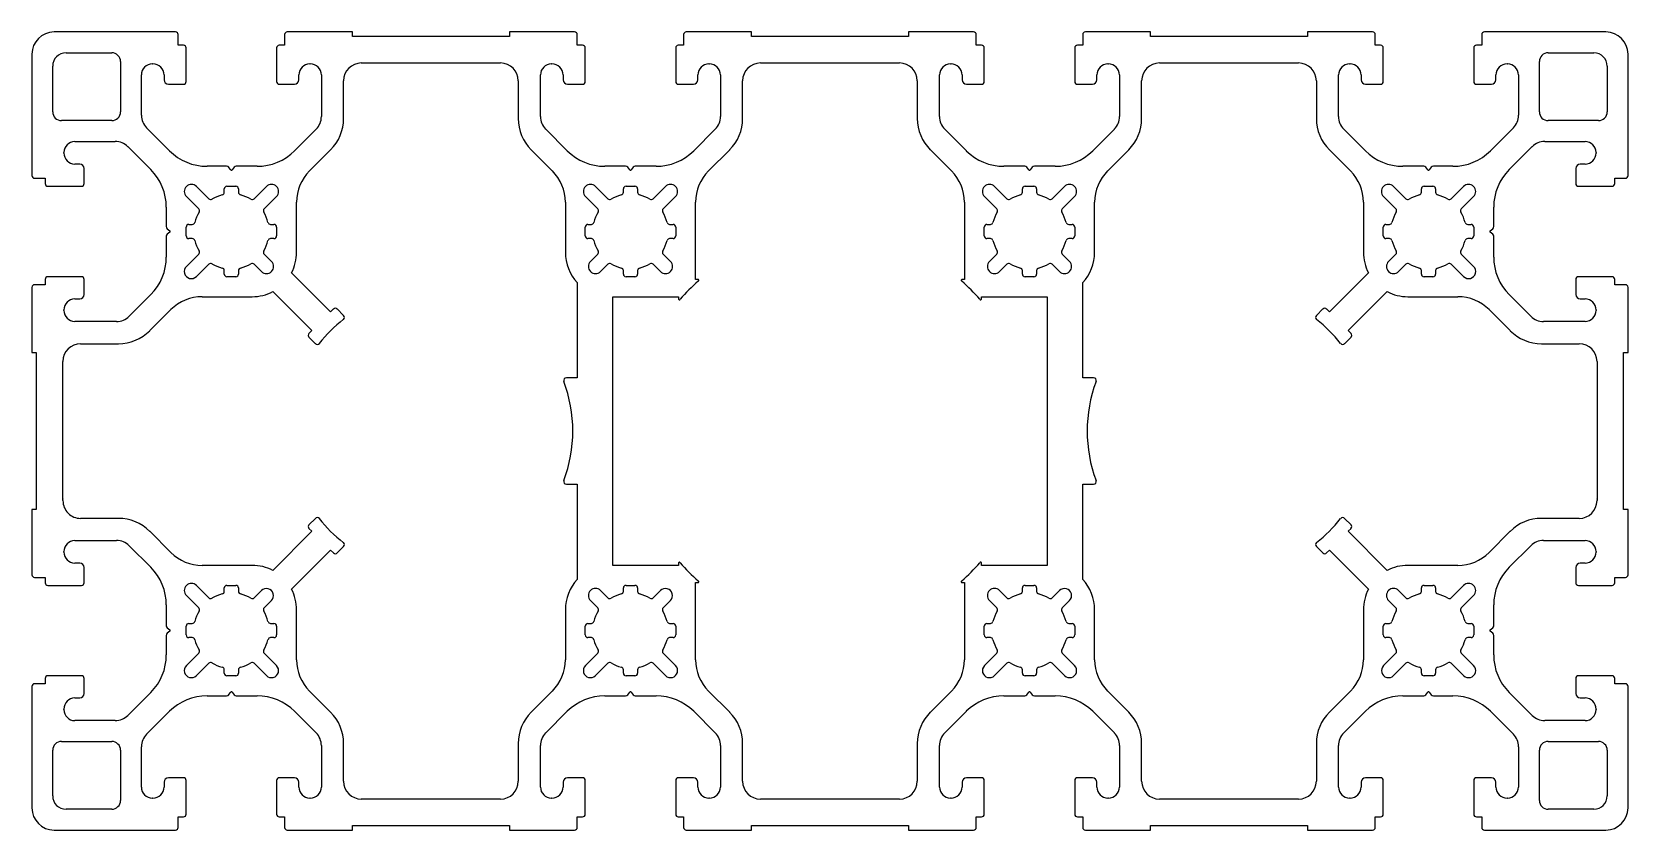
# Model space of a CAD drawing. Extents: x 3342 to 3522, y 908 to 998.
import ezdxf

# ---------------------------------------------------------------- set-up
doc = ezdxf.new("R2010")
doc.units = 0
doc.layers.get('0').update_dxf_attribs({"linetype": 'CONTINUOUS'})

msp = doc.modelspace()

# ---------------------------------------------------------------- linework, layer by layer
for p, q in [((3358.07, 997.76), (3344.37, 997.76)), ((3358.37, 996.26), (3358.37, 997.46)), ((3370.37, 997.46), (3370.37, 996.26)), ((3378.02, 997.76), (3370.67, 997.76)), ((3378.02, 997.26), (3378.02, 997.76)), ((3395.72, 997.26), (3378.02, 997.26)), ((3403.07, 997.76), (3395.72, 997.76)), ((3395.72, 997.76), (3395.72, 997.26)), ((3403.37, 996.26), (3403.37, 997.46)), ((3415.37, 997.46), (3415.37, 996.26)), ((3423.02, 997.76), (3415.67, 997.76)), ((3423.02, 997.26), (3423.02, 997.76)), ((3440.72, 997.26), (3423.02, 997.26)), ((3448.07, 997.76), (3440.72, 997.76)), ((3440.72, 997.76), (3440.72, 997.26)), ((3448.37, 996.26), (3448.37, 997.46)), ((3460.37, 997.46), (3460.37, 996.26)), ((3468.02, 997.76), (3460.67, 997.76)), ((3468.02, 997.26), (3468.02, 997.76)), ((3485.72, 997.26), (3468.02, 997.26)), ((3485.72, 997.76), (3485.72, 997.26)), ((3493.07, 997.76), (3485.72, 997.76)), ((3493.37, 996.26), (3493.37, 997.46)), ((3505.37, 997.46), (3505.37, 996.26)), ((3519.37, 997.76), (3505.67, 997.76)), ((3345.72, 995.41), (3350.87, 995.41)), ((3358.97, 996.26), (3358.37, 996.26)), ((3359.27, 992.16), (3359.27, 995.96)), ((3369.47, 995.96), (3369.47, 992.16)), ((3370.37, 996.26), (3369.77, 996.26)), ((3403.97, 996.26), (3403.37, 996.26)), ((3404.27, 992.16), (3404.27, 995.96)), ((3414.47, 995.96), (3414.47, 992.16)), ((3415.37, 996.26), (3414.77, 996.26)), ((3448.97, 996.26), (3448.37, 996.26)), ((3449.27, 992.16), (3449.27, 995.96)), ((3459.47, 995.96), (3459.47, 992.16)), ((3460.37, 996.26), (3459.77, 996.26)), ((3493.97, 996.26), (3493.37, 996.26)), ((3494.27, 992.16), (3494.27, 995.96)), ((3504.47, 995.96), (3504.47, 992.16)), ((3505.37, 996.26), (3504.77, 996.26)), ((3512.87, 995.41), (3518.02, 995.41)), ((3341.87, 995.26), (3341.87, 981.56)), ((3344.22, 988.76), (3344.22, 993.91)), ((3351.87, 994.41), (3351.87, 988.76)), ((3355.47, 994.16), (3355.52, 994.16)), ((3373.22, 994.16), (3373.27, 994.16)), ((3379.02, 994.26), (3394.72, 994.26)), ((3400.47, 994.16), (3400.52, 994.16)), ((3418.22, 994.16), (3418.27, 994.16)), ((3424.02, 994.26), (3439.72, 994.26)), ((3445.47, 994.16), (3445.52, 994.16)), ((3463.22, 994.16), (3463.27, 994.16)), ((3469.02, 994.26), (3484.72, 994.26)), ((3490.47, 994.16), (3490.52, 994.16)), ((3508.22, 994.16), (3508.27, 994.16)), ((3511.87, 988.76), (3511.87, 994.41)), ((3519.52, 993.91), (3519.52, 988.76)), ((3521.87, 981.56), (3521.87, 995.26)), ((3354.22, 988.36), (3354.22, 992.91)), ((3356.77, 992.91), (3356.77, 992.36)), ((3357.27, 991.86), (3358.97, 991.86)), ((3369.77, 991.86), (3371.47, 991.86)), ((3371.97, 992.36), (3371.97, 992.91)), ((3374.52, 992.91), (3374.52, 988.22)), ((3377.02, 988), (3377.02, 992.26)), ((3396.72, 992.26), (3396.72, 988)), ((3399.22, 988.22), (3399.22, 992.91)), ((3401.77, 992.91), (3401.77, 992.36)), ((3402.27, 991.86), (3403.97, 991.86)), ((3414.77, 991.86), (3416.47, 991.86)), ((3416.97, 992.36), (3416.97, 992.91)), ((3419.52, 992.91), (3419.52, 988.22)), ((3422.02, 988), (3422.02, 992.26)), ((3441.72, 992.26), (3441.72, 988)), ((3444.22, 988.22), (3444.22, 992.91)), ((3446.77, 992.91), (3446.77, 992.36)), ((3447.27, 991.86), (3448.97, 991.86)), ((3459.77, 991.86), (3461.47, 991.86)), ((3461.97, 992.36), (3461.97, 992.91)), ((3464.52, 992.91), (3464.52, 988.22)), ((3467.02, 988), (3467.02, 992.26)), ((3486.72, 992.26), (3486.72, 988)), ((3489.22, 988.22), (3489.22, 992.91)), ((3491.77, 992.91), (3491.77, 992.36)), ((3492.27, 991.86), (3493.97, 991.86)), ((3504.77, 991.86), (3506.47, 991.86)), ((3506.97, 992.36), (3506.97, 992.91)), ((3509.52, 992.91), (3509.52, 988.36)), ((3350.87, 987.76), (3345.22, 987.76)), ((3357.39, 984.37), (3354.81, 986.95)), ((3373.94, 986.81), (3371.5, 984.37)), ((3402.25, 984.37), (3399.81, 986.81)), ((3418.94, 986.81), (3416.5, 984.37)), ((3447.25, 984.37), (3444.81, 986.81)), ((3463.94, 986.81), (3461.5, 984.37)), ((3492.25, 984.37), (3489.81, 986.81)), ((3508.94, 986.95), (3506.36, 984.37)), ((3518.52, 987.76), (3512.87, 987.76)), ((3346.72, 985.41), (3351.27, 985.41)), ((3352.69, 984.83), (3355.27, 982.25)), ((3508.48, 982.25), (3511.06, 984.83)), ((3512.47, 985.41), (3517.02, 985.41)), ((3345.47, 984.11), (3345.47, 984.16)), ((3347.27, 982.86), (3346.72, 982.86)), ((3373.19, 982.1), (3375.56, 984.47)), ((3398.19, 984.47), (3400.56, 982.1)), ((3418.19, 982.1), (3420.56, 984.47)), ((3443.19, 984.47), (3445.56, 982.1)), ((3463.19, 982.1), (3465.56, 984.47)), ((3488.19, 984.47), (3490.56, 982.1)), ((3517.02, 982.86), (3516.47, 982.86)), ((3518.27, 984.16), (3518.27, 984.11)), ((3342.17, 981.26), (3343.37, 981.26)), ((3343.37, 981.26), (3343.37, 980.66)), ((3347.77, 980.66), (3347.77, 982.36)), ((3363.83, 982.61), (3361.63, 982.61)), ((3364.3, 982.21), (3364.06, 982.5)), ((3364.68, 982.5), (3364.45, 982.21)), ((3367.26, 982.61), (3364.92, 982.61)), ((3408.83, 982.61), (3406.49, 982.61)), ((3409.3, 982.21), (3409.06, 982.5)), ((3409.68, 982.5), (3409.45, 982.21)), ((3412.26, 982.61), (3409.92, 982.61)), ((3453.83, 982.61), (3451.49, 982.61)), ((3454.3, 982.21), (3454.06, 982.5)), ((3454.68, 982.5), (3454.45, 982.21)), ((3457.26, 982.61), (3454.92, 982.61)), ((3498.83, 982.61), (3496.49, 982.61)), ((3499.3, 982.21), (3499.06, 982.5)), ((3499.68, 982.5), (3499.45, 982.21)), ((3502.12, 982.61), (3499.92, 982.61)), ((3515.97, 982.36), (3515.97, 980.66)), ((3520.37, 981.26), (3521.57, 981.26)), ((3520.37, 980.66), (3520.37, 981.26)), ((3343.67, 980.36), (3347.47, 980.36)), ((3360.69, 977.82), (3359.3, 979.21)), ((3360.43, 980.34), (3361.82, 978.95)), ((3363.57, 979.68), (3363.57, 980.06)), ((3363.87, 980.36), (3364.87, 980.36)), ((3365.17, 980.06), (3365.17, 979.68)), ((3366.93, 978.95), (3368.32, 980.34)), ((3369.45, 979.21), (3368.06, 977.82)), ((3405.69, 977.82), (3404.3, 979.21)), ((3405.43, 980.34), (3406.82, 978.95)), ((3408.57, 979.68), (3408.57, 980.06)), ((3408.87, 980.36), (3409.87, 980.36)), ((3410.17, 980.06), (3410.17, 979.68)), ((3411.93, 978.95), (3413.32, 980.34)), ((3414.45, 979.21), (3413.06, 977.82)), ((3450.69, 977.82), (3449.3, 979.21)), ((3450.43, 980.34), (3451.82, 978.95)), ((3453.57, 979.68), (3453.57, 980.06)), ((3453.87, 980.36), (3454.87, 980.36)), ((3455.17, 980.06), (3455.17, 979.68)), ((3456.93, 978.95), (3458.32, 980.34)), ((3459.45, 979.21), (3458.06, 977.82)), ((3495.69, 977.82), (3494.3, 979.21)), ((3495.43, 980.34), (3496.82, 978.95)), ((3498.57, 979.68), (3498.57, 980.06)), ((3498.87, 980.36), (3499.87, 980.36)), ((3500.17, 980.06), (3500.17, 979.68)), ((3501.93, 978.95), (3503.32, 980.34)), ((3504.45, 979.21), (3503.06, 977.82)), ((3516.27, 980.36), (3520.07, 980.36)), ((3357.03, 978), (3357.03, 975.81)), ((3371.72, 972.91), (3371.72, 978.56)), ((3402.03, 978.56), (3402.03, 972.91)), ((3416.72, 969.84), (3416.72, 978.56)), ((3447.03, 978.56), (3447.03, 969.84)), ((3461.72, 972.91), (3461.72, 978.56)), ((3492.03, 978.56), (3492.03, 972.91)), ((3506.72, 975.81), (3506.72, 978)), ((3359.27, 974.76), (3359.27, 975.76)), ((3359.57, 976.06), (3359.96, 976.06)), ((3368.79, 976.06), (3369.17, 976.06)), ((3369.47, 975.76), (3369.47, 974.76)), ((3404.27, 974.76), (3404.27, 975.76)), ((3404.57, 976.06), (3404.96, 976.06)), ((3413.79, 976.06), (3414.17, 976.06)), ((3414.47, 975.76), (3414.47, 974.76)), ((3449.27, 974.76), (3449.27, 975.76)), ((3449.57, 976.06), (3449.96, 976.06)), ((3458.79, 976.06), (3459.17, 976.06)), ((3459.47, 975.76), (3459.47, 974.76)), ((3494.27, 974.76), (3494.27, 975.76)), ((3494.57, 976.06), (3494.96, 976.06)), ((3503.79, 976.06), (3504.17, 976.06)), ((3504.47, 975.76), (3504.47, 974.76)), ((3357.03, 974.72), (3357.03, 972.38)), ((3357.14, 975.57), (3357.43, 975.34)), ((3357.43, 975.18), (3357.14, 974.95)), ((3359.96, 974.46), (3359.57, 974.46)), ((3369.17, 974.46), (3368.79, 974.46)), ((3404.96, 974.46), (3404.57, 974.46)), ((3414.17, 974.46), (3413.79, 974.46)), ((3449.96, 974.46), (3449.57, 974.46)), ((3459.17, 974.46), (3458.79, 974.46)), ((3494.96, 974.46), (3494.57, 974.46)), ((3504.17, 974.46), (3503.79, 974.46)), ((3506.32, 975.34), (3506.61, 975.57)), ((3506.61, 974.95), (3506.32, 975.18)), ((3506.72, 972.38), (3506.72, 974.72)), ((3359.3, 971.32), (3360.69, 972.71)), ((3368.06, 972.71), (3368.89, 971.88)), ((3404.86, 971.88), (3405.69, 972.71)), ((3413.06, 972.71), (3413.89, 971.88)), ((3449.86, 971.88), (3450.69, 972.71)), ((3458.06, 972.71), (3458.89, 971.88)), ((3494.86, 971.88), (3495.69, 972.71)), ((3503.06, 972.71), (3504.45, 971.32)), ((3361.82, 971.58), (3360.43, 970.19)), ((3363.57, 970.46), (3363.57, 970.85)), ((3365.17, 970.85), (3365.17, 970.46)), ((3367.75, 970.75), (3366.93, 971.58)), ((3375.56, 966.2), (3371.16, 970.6)), ((3406.82, 971.58), (3405.99, 970.75)), ((3408.57, 970.46), (3408.57, 970.85)), ((3410.17, 970.85), (3410.17, 970.46)), ((3412.75, 970.75), (3411.93, 971.58)), ((3451.82, 971.58), (3450.99, 970.75)), ((3453.57, 970.46), (3453.57, 970.85)), ((3455.17, 970.85), (3455.17, 970.46)), ((3457.75, 970.75), (3456.93, 971.58)), ((3492.59, 970.6), (3488.19, 966.2)), ((3496.82, 971.58), (3495.99, 970.75)), ((3498.57, 970.46), (3498.57, 970.85)), ((3500.17, 970.85), (3500.17, 970.46)), ((3503.32, 970.19), (3501.93, 971.58)), ((3341.87, 968.96), (3341.87, 961.61)), ((3343.37, 969.26), (3342.17, 969.26)), ((3343.37, 969.86), (3343.37, 969.26)), ((3347.47, 970.16), (3343.67, 970.16)), ((3347.77, 968.16), (3347.77, 969.86)), ((3364.87, 970.16), (3363.87, 970.16)), ((3369.03, 968.48), (3373.44, 964.08)), ((3403.37, 969.5), (3403.37, 958.76)), ((3409.87, 970.16), (3408.87, 970.16)), ((3416.95, 969.84), (3416.72, 969.84)), ((3447.03, 969.84), (3446.79, 969.84)), ((3454.87, 970.16), (3453.87, 970.16)), ((3460.37, 958.76), (3460.37, 969.5)), ((3490.31, 964.08), (3494.71, 968.48)), ((3499.87, 970.16), (3498.87, 970.16)), ((3515.97, 969.86), (3515.97, 968.16)), ((3520.07, 970.16), (3516.27, 970.16)), ((3520.37, 969.26), (3520.37, 969.86)), ((3521.57, 969.26), (3520.37, 969.26)), ((3521.87, 961.61), (3521.87, 968.96)), ((3346.72, 967.66), (3347.27, 967.66)), ((3355.27, 968.14), (3352.83, 965.7)), ((3361.08, 967.91), (3361.77, 967.91)), ((3361.77, 967.91), (3366.72, 967.91)), ((3407.37, 937.61), (3407.37, 967.91)), ((3407.37, 967.91), (3414.8, 967.91)), ((3414.8, 967.91), (3414.8, 967.68)), ((3448.95, 967.91), (3456.37, 967.91)), ((3448.95, 967.68), (3448.95, 967.91)), ((3456.37, 967.91), (3456.37, 937.61)), ((3497.03, 967.91), (3501.97, 967.91)), ((3501.97, 967.91), (3502.67, 967.91)), ((3510.92, 965.7), (3508.48, 968.14)), ((3516.47, 967.66), (3517.02, 967.66)), ((3345.47, 966.36), (3345.47, 966.41)), ((3351.42, 965.11), (3346.72, 965.11)), ((3355.17, 964.08), (3357.54, 966.45)), ((3375.88, 966.52), (3375.56, 966.2)), ((3377.02, 965.8), (3376.3, 966.52)), ((3487.45, 966.52), (3486.73, 965.8)), ((3488.19, 966.2), (3487.87, 966.52)), ((3506.21, 966.45), (3508.58, 964.08)), ((3517.02, 965.11), (3512.33, 965.11)), ((3518.27, 966.41), (3518.27, 966.36)), ((3373.44, 964.08), (3373.12, 963.76)), ((3373.12, 963.33), (3373.84, 962.61)), ((3489.91, 962.61), (3490.63, 963.33)), ((3490.63, 963.76), (3490.31, 964.08)), ((3341.87, 961.61), (3342.37, 961.61)), ((3342.37, 961.61), (3342.37, 943.91)), ((3347.37, 962.61), (3351.63, 962.61)), ((3512.11, 962.61), (3516.37, 962.61)), ((3521.37, 961.61), (3521.87, 961.61)), ((3521.37, 943.91), (3521.37, 961.61)), ((3345.37, 960.43), (3345.37, 960.61)), ((3345.37, 945.11), (3345.37, 960.41)), ((3518.37, 960.61), (3518.37, 960.43)), ((3518.37, 960.41), (3518.37, 945.11)), ((3403.37, 958.76), (3402.14, 958.76)), ((3461.6, 958.76), (3460.37, 958.76)), ((3345.37, 944.91), (3345.37, 945.09)), ((3402.14, 946.76), (3403.37, 946.76)), ((3403.37, 946.76), (3403.37, 936.03)), ((3460.37, 936.03), (3460.37, 946.76)), ((3460.37, 946.76), (3461.6, 946.76)), ((3518.37, 945.09), (3518.37, 944.91)), ((3342.37, 943.91), (3341.87, 943.91)), ((3341.87, 943.91), (3341.87, 936.56)), ((3521.87, 943.91), (3521.37, 943.91)), ((3521.87, 936.56), (3521.87, 943.91)), ((3351.63, 942.91), (3347.37, 942.91)), ((3357.54, 939.08), (3355.17, 941.45)), ((3373.44, 941.45), (3369.03, 937.04)), ((3373.84, 942.91), (3373.12, 942.19)), ((3373.12, 941.77), (3373.44, 941.45)), ((3490.63, 942.19), (3489.91, 942.91)), ((3490.31, 941.45), (3490.63, 941.77)), ((3494.71, 937.04), (3490.31, 941.45)), ((3508.58, 941.45), (3506.21, 939.08)), ((3516.37, 942.91), (3512.11, 942.91)), ((3346.72, 940.41), (3351.42, 940.41)), ((3352.83, 939.83), (3355.27, 937.39)), ((3376.3, 939.01), (3377.02, 939.73)), ((3486.73, 939.73), (3487.45, 939.01)), ((3508.48, 937.39), (3510.92, 939.83)), ((3512.33, 940.41), (3517.02, 940.41)), ((3345.47, 939.11), (3345.47, 939.16)), ((3347.27, 937.86), (3346.72, 937.86)), ((3371.16, 934.92), (3375.56, 939.33)), ((3375.56, 939.33), (3375.88, 939.01)), ((3414.8, 937.84), (3414.8, 937.61)), ((3448.95, 937.61), (3448.95, 937.84)), ((3487.87, 939.01), (3488.19, 939.33)), ((3488.19, 939.33), (3492.59, 934.92)), ((3517.02, 937.86), (3516.47, 937.86)), ((3518.27, 939.16), (3518.27, 939.11)), ((3342.17, 936.26), (3343.37, 936.26)), ((3343.37, 936.26), (3343.37, 935.66)), ((3347.77, 935.66), (3347.77, 937.36)), ((3361.77, 937.61), (3361.08, 937.61)), ((3366.72, 937.61), (3361.77, 937.61)), ((3414.8, 937.61), (3407.37, 937.61)), ((3456.37, 937.61), (3448.95, 937.61)), ((3501.97, 937.61), (3497.03, 937.61)), ((3502.67, 937.61), (3501.97, 937.61)), ((3515.97, 937.36), (3515.97, 935.66)), ((3520.37, 936.26), (3521.57, 936.26)), ((3520.37, 935.66), (3520.37, 936.26)), ((3343.67, 935.36), (3347.47, 935.36)), ((3360.69, 932.82), (3359.3, 934.21)), ((3360.43, 935.34), (3361.82, 933.95)), ((3363.57, 934.68), (3363.57, 935.06)), ((3363.87, 935.36), (3364.87, 935.36)), ((3365.17, 935.06), (3365.17, 934.68)), ((3366.93, 933.95), (3367.75, 934.77)), ((3405.99, 934.77), (3406.82, 933.95)), ((3408.57, 934.68), (3408.57, 935.06)), ((3408.87, 935.36), (3409.87, 935.36)), ((3410.17, 935.06), (3410.17, 934.68)), ((3411.93, 933.95), (3412.75, 934.77)), ((3416.72, 926.97), (3416.72, 935.69)), ((3416.72, 935.69), (3416.95, 935.69)), ((3446.79, 935.69), (3447.03, 935.69)), ((3447.03, 935.69), (3447.03, 926.97)), ((3450.99, 934.77), (3451.82, 933.95)), ((3453.57, 934.68), (3453.57, 935.06)), ((3453.87, 935.36), (3454.87, 935.36)), ((3455.17, 935.06), (3455.17, 934.68)), ((3456.93, 933.95), (3457.75, 934.77)), ((3495.99, 934.77), (3496.82, 933.95)), ((3498.57, 934.68), (3498.57, 935.06)), ((3498.87, 935.36), (3499.87, 935.36)), ((3500.17, 935.06), (3500.17, 934.68)), ((3501.93, 933.95), (3503.32, 935.34)), ((3504.45, 934.21), (3503.06, 932.82)), ((3516.27, 935.36), (3520.07, 935.36)), ((3357.03, 933.15), (3357.03, 930.81)), ((3368.89, 933.64), (3368.06, 932.82)), ((3371.72, 926.97), (3371.72, 932.61)), ((3402.03, 932.61), (3402.03, 926.97)), ((3405.69, 932.82), (3404.86, 933.64)), ((3413.89, 933.64), (3413.06, 932.82)), ((3450.69, 932.82), (3449.86, 933.64)), ((3458.89, 933.64), (3458.06, 932.82)), ((3461.72, 926.97), (3461.72, 932.61)), ((3492.03, 932.61), (3492.03, 926.97)), ((3495.69, 932.82), (3494.86, 933.64)), ((3506.72, 930.81), (3506.72, 933.15)), ((3359.27, 929.76), (3359.27, 930.76)), ((3359.57, 931.06), (3359.96, 931.06)), ((3368.79, 931.06), (3369.17, 931.06)), ((3369.47, 930.76), (3369.47, 929.76)), ((3404.27, 929.76), (3404.27, 930.76)), ((3404.57, 931.06), (3404.96, 931.06)), ((3413.79, 931.06), (3414.17, 931.06)), ((3414.47, 930.76), (3414.47, 929.76)), ((3449.27, 929.76), (3449.27, 930.76)), ((3449.57, 931.06), (3449.96, 931.06)), ((3458.79, 931.06), (3459.17, 931.06)), ((3459.47, 930.76), (3459.47, 929.76)), ((3494.27, 929.76), (3494.27, 930.76)), ((3494.57, 931.06), (3494.96, 931.06)), ((3503.79, 931.06), (3504.17, 931.06)), ((3504.47, 930.76), (3504.47, 929.76)), ((3357.03, 929.72), (3357.03, 927.52)), ((3357.14, 930.57), (3357.43, 930.34)), ((3357.43, 930.18), (3357.14, 929.95)), ((3359.96, 929.46), (3359.57, 929.46)), ((3369.17, 929.46), (3368.79, 929.46)), ((3404.96, 929.46), (3404.57, 929.46)), ((3414.17, 929.46), (3413.79, 929.46)), ((3449.96, 929.46), (3449.57, 929.46)), ((3459.17, 929.46), (3458.79, 929.46)), ((3494.96, 929.46), (3494.57, 929.46)), ((3504.17, 929.46), (3503.79, 929.46)), ((3506.32, 930.34), (3506.61, 930.57)), ((3506.61, 929.95), (3506.32, 930.18)), ((3506.72, 927.52), (3506.72, 929.72)), ((3359.3, 926.32), (3360.69, 927.71)), ((3368.06, 927.71), (3369.45, 926.32)), ((3404.3, 926.32), (3405.69, 927.71)), ((3413.06, 927.71), (3414.45, 926.32)), ((3449.3, 926.32), (3450.69, 927.71)), ((3458.06, 927.71), (3459.45, 926.32)), ((3494.3, 926.32), (3495.69, 927.71)), ((3503.06, 927.71), (3504.45, 926.32)), ((3361.82, 926.58), (3360.43, 925.19)), ((3363.57, 925.46), (3363.57, 925.85)), ((3365.17, 925.85), (3365.17, 925.46)), ((3368.32, 925.19), (3366.93, 926.58)), ((3406.82, 926.58), (3405.43, 925.19)), ((3408.57, 925.46), (3408.57, 925.85)), ((3410.17, 925.85), (3410.17, 925.46)), ((3413.32, 925.19), (3411.93, 926.58)), ((3451.82, 926.58), (3450.43, 925.19)), ((3453.57, 925.46), (3453.57, 925.85)), ((3455.17, 925.85), (3455.17, 925.46)), ((3458.32, 925.19), (3456.93, 926.58)), ((3496.82, 926.58), (3495.43, 925.19)), ((3498.57, 925.46), (3498.57, 925.85)), ((3500.17, 925.85), (3500.17, 925.46)), ((3503.32, 925.19), (3501.93, 926.58)), ((3341.87, 923.96), (3341.87, 910.26)), ((3343.37, 924.26), (3342.17, 924.26)), ((3343.37, 924.86), (3343.37, 924.26)), ((3347.47, 925.16), (3343.67, 925.16)), ((3347.77, 923.16), (3347.77, 924.86)), ((3364.87, 925.16), (3363.87, 925.16)), ((3375.56, 921.06), (3373.19, 923.43)), ((3400.56, 923.43), (3398.19, 921.06)), ((3409.87, 925.16), (3408.87, 925.16)), ((3420.56, 921.06), (3418.19, 923.43)), ((3445.56, 923.43), (3443.19, 921.06)), ((3454.87, 925.16), (3453.87, 925.16)), ((3465.56, 921.06), (3463.19, 923.43)), ((3490.56, 923.43), (3488.19, 921.06)), ((3499.87, 925.16), (3498.87, 925.16)), ((3515.97, 924.86), (3515.97, 923.16)), ((3520.07, 925.16), (3516.27, 925.16)), ((3520.37, 924.26), (3520.37, 924.86)), ((3521.57, 924.26), (3520.37, 924.26)), ((3521.87, 910.26), (3521.87, 923.96)), ((3346.72, 922.66), (3347.27, 922.66)), ((3355.27, 923.28), (3352.69, 920.7)), ((3361.63, 922.91), (3363.83, 922.91)), ((3364.06, 923.03), (3364.3, 923.32)), ((3364.45, 923.32), (3364.68, 923.03)), ((3364.92, 922.91), (3367.26, 922.91)), ((3406.49, 922.91), (3408.83, 922.91)), ((3409.06, 923.03), (3409.3, 923.32)), ((3409.45, 923.32), (3409.68, 923.03)), ((3409.92, 922.91), (3412.26, 922.91)), ((3451.49, 922.91), (3453.83, 922.91)), ((3454.06, 923.03), (3454.3, 923.32)), ((3454.45, 923.32), (3454.68, 923.03)), ((3454.92, 922.91), (3457.26, 922.91)), ((3496.49, 922.91), (3498.83, 922.91)), ((3499.06, 923.03), (3499.3, 923.32)), ((3499.45, 923.32), (3499.68, 923.03)), ((3499.92, 922.91), (3502.12, 922.91)), ((3511.06, 920.7), (3508.48, 923.28)), ((3516.47, 922.66), (3517.02, 922.66)), ((3345.47, 921.36), (3345.47, 921.41)), ((3351.27, 920.11), (3346.72, 920.11)), ((3354.81, 918.58), (3357.39, 921.16)), ((3371.5, 921.16), (3373.94, 918.72)), ((3399.81, 918.72), (3402.25, 921.16)), ((3416.5, 921.16), (3418.94, 918.72)), ((3444.81, 918.72), (3447.25, 921.16)), ((3461.5, 921.16), (3463.94, 918.72)), ((3489.81, 918.72), (3492.25, 921.16)), ((3506.36, 921.16), (3508.94, 918.58)), ((3517.02, 920.11), (3512.47, 920.11)), ((3518.27, 921.41), (3518.27, 921.36)), ((3344.22, 911.61), (3344.22, 916.76)), ((3345.22, 917.76), (3350.87, 917.76)), ((3351.87, 916.76), (3351.87, 911.11)), ((3354.22, 912.61), (3354.22, 917.16)), ((3374.52, 917.3), (3374.52, 912.61)), ((3377.02, 913.26), (3377.02, 917.52)), ((3396.72, 917.52), (3396.72, 913.26)), ((3399.22, 912.61), (3399.22, 917.3)), ((3419.52, 917.3), (3419.52, 912.61)), ((3422.02, 913.26), (3422.02, 917.52)), ((3441.72, 917.52), (3441.72, 913.26)), ((3444.22, 912.61), (3444.22, 917.3)), ((3464.52, 917.3), (3464.52, 912.61)), ((3467.02, 913.26), (3467.02, 917.52)), ((3486.72, 917.52), (3486.72, 913.26)), ((3489.22, 912.61), (3489.22, 917.3)), ((3509.52, 917.16), (3509.52, 912.61)), ((3511.87, 911.11), (3511.87, 916.76)), ((3512.87, 917.76), (3518.52, 917.76)), ((3519.52, 916.76), (3519.52, 911.61)), ((3356.77, 913.16), (3356.77, 912.61)), ((3358.97, 913.66), (3357.27, 913.66)), ((3359.27, 909.56), (3359.27, 913.36)), ((3369.47, 913.36), (3369.47, 909.56)), ((3371.47, 913.66), (3369.77, 913.66)), ((3371.97, 912.61), (3371.97, 913.16)), ((3401.77, 913.16), (3401.77, 912.61)), ((3403.97, 913.66), (3402.27, 913.66)), ((3404.27, 909.56), (3404.27, 913.36)), ((3414.47, 913.36), (3414.47, 909.56)), ((3416.47, 913.66), (3414.77, 913.66)), ((3416.97, 912.61), (3416.97, 913.16)), ((3446.77, 913.16), (3446.77, 912.61)), ((3448.97, 913.66), (3447.27, 913.66)), ((3449.27, 909.56), (3449.27, 913.36)), ((3459.47, 913.36), (3459.47, 909.56)), ((3461.47, 913.66), (3459.77, 913.66)), ((3461.97, 912.61), (3461.97, 913.16)), ((3491.77, 913.16), (3491.77, 912.61)), ((3493.97, 913.66), (3492.27, 913.66)), ((3494.27, 909.56), (3494.27, 913.36)), ((3504.47, 913.36), (3504.47, 909.56)), ((3506.47, 913.66), (3504.77, 913.66)), ((3506.97, 912.61), (3506.97, 913.16)), ((3355.52, 911.36), (3355.47, 911.36)), ((3373.27, 911.36), (3373.22, 911.36)), ((3379.22, 911.26), (3379.02, 911.26)), ((3394.22, 911.26), (3379.22, 911.26)), ((3394.72, 911.26), (3394.23, 911.26)), ((3400.52, 911.36), (3400.47, 911.36)), ((3418.27, 911.36), (3418.22, 911.36)), ((3439.72, 911.26), (3424.02, 911.26)), ((3445.52, 911.36), (3445.47, 911.36)), ((3463.27, 911.36), (3463.22, 911.36)), ((3469.52, 911.26), (3469.02, 911.26)), ((3484.52, 911.26), (3469.52, 911.26)), ((3484.72, 911.26), (3484.53, 911.26)), ((3490.52, 911.36), (3490.47, 911.36)), ((3508.27, 911.36), (3508.22, 911.36)), ((3350.87, 910.11), (3345.72, 910.11)), ((3358.37, 908.06), (3358.37, 909.26)), ((3358.37, 909.26), (3358.97, 909.26)), ((3369.77, 909.26), (3370.37, 909.26)), ((3370.37, 909.26), (3370.37, 908.06)), ((3403.37, 908.06), (3403.37, 909.26)), ((3403.37, 909.26), (3403.97, 909.26)), ((3414.77, 909.26), (3415.37, 909.26)), ((3415.37, 909.26), (3415.37, 908.06)), ((3448.37, 909.26), (3448.97, 909.26)), ((3448.37, 908.06), (3448.37, 909.26)), ((3459.77, 909.26), (3460.37, 909.26)), ((3460.37, 909.26), (3460.37, 908.06)), ((3493.37, 909.26), (3493.97, 909.26)), ((3493.37, 908.06), (3493.37, 909.26)), ((3504.77, 909.26), (3505.37, 909.26)), ((3505.37, 909.26), (3505.37, 908.06)), ((3518.02, 910.11), (3512.87, 910.11)), ((3344.37, 907.76), (3358.07, 907.76)), ((3370.67, 907.76), (3378.02, 907.76)), ((3378.02, 907.76), (3378.02, 908.26)), ((3378.02, 908.26), (3395.72, 908.26)), ((3395.72, 908.26), (3395.72, 907.76)), ((3395.72, 907.76), (3403.07, 907.76)), ((3415.67, 907.76), (3423.02, 907.76)), ((3423.02, 908.26), (3440.72, 908.26)), ((3423.02, 907.76), (3423.02, 908.26)), ((3440.72, 908.26), (3440.72, 907.76)), ((3440.72, 907.76), (3448.07, 907.76)), ((3460.67, 907.76), (3468.02, 907.76)), ((3468.02, 908.26), (3485.72, 908.26)), ((3468.02, 907.76), (3468.02, 908.26)), ((3485.72, 908.26), (3485.72, 907.76)), ((3485.72, 907.76), (3493.07, 907.76)), ((3505.67, 907.76), (3519.37, 907.76))]:
    msp.add_line(p, q)
for centre, radius, start, end in [((3344.37, 995.26), 2.5, 90, 180), ((3358.07, 997.46), 0.3, 359.9994, 89.9977), ((3370.67, 997.46), 0.3, 90.0023, 180.0006), ((3403.07, 997.46), 0.3, 359.9994, 89.9977), ((3415.67, 997.46), 0.3, 90.0023, 179.9999), ((3448.07, 997.46), 0.3, 0.0001, 89.9977), ((3460.67, 997.46), 0.3, 90.0023, 180.0006), ((3493.07, 997.46), 0.3, 359.9994, 89.9977), ((3505.67, 997.46), 0.3, 90.0023, 180.0006), ((3519.37, 995.26), 2.5, 0, 90), ((3345.72, 993.91), 1.5, 90, 180), ((3350.87, 994.41), 1, 0, 90), ((3358.97, 995.96), 0.3, 359.9994, 89.9977), ((3369.77, 995.96), 0.3, 90.0023, 180.0006), ((3403.97, 995.96), 0.3, 359.9994, 89.9977), ((3414.77, 995.96), 0.3, 90.0023, 180.0006), ((3448.97, 995.96), 0.3, 359.9994, 89.9977), ((3459.77, 995.96), 0.3, 90.0023, 180.0006), ((3493.97, 995.96), 0.3, 359.9994, 89.9977), ((3504.77, 995.96), 0.3, 90.0023, 180.0006), ((3512.87, 994.41), 1, 90, 180), ((3518.02, 993.91), 1.5, 0, 90), ((3355.47, 992.91), 1.25, 90, 180), ((3355.52, 992.91), 1.25, 0, 90), ((3373.22, 992.91), 1.25, 90, 180), ((3373.27, 992.91), 1.25, 0, 90), ((3379.02, 992.26), 2, 90, 180), ((3394.72, 992.26), 2, 0, 90), ((3400.47, 992.91), 1.25, 90, 180), ((3400.52, 992.91), 1.25, 0, 90), ((3418.22, 992.91), 1.25, 90, 180), ((3418.27, 992.91), 1.25, 0, 90), ((3424.02, 992.26), 2, 90, 180), ((3439.72, 992.26), 2, 0, 90), ((3445.47, 992.91), 1.25, 90, 180), ((3445.52, 992.91), 1.25, 0, 90), ((3463.22, 992.91), 1.25, 90, 180), ((3463.27, 992.91), 1.25, 0, 90), ((3469.02, 992.26), 2, 90, 180), ((3484.72, 992.26), 2, 0, 90), ((3490.47, 992.91), 1.25, 90, 180), ((3490.52, 992.91), 1.25, 0, 90), ((3508.22, 992.91), 1.25, 90, 180), ((3508.27, 992.91), 1.25, 0, 90), ((3357.27, 992.36), 0.5, 180, 270), ((3358.97, 992.16), 0.3, 270.0023, 0.0006), ((3369.77, 992.16), 0.3, 179.9994, 269.9977), ((3371.47, 992.36), 0.5, 270, 0), ((3402.27, 992.36), 0.5, 180, 270), ((3403.97, 992.16), 0.3, 270.0023, 0.0006), ((3414.77, 992.16), 0.3, 179.9994, 269.9977), ((3416.47, 992.36), 0.5, 270, 0), ((3447.27, 992.36), 0.5, 180, 270), ((3448.97, 992.16), 0.3, 270.0023, 0.0006), ((3459.77, 992.16), 0.3, 179.9994, 269.9977), ((3461.47, 992.36), 0.5, 270, 0), ((3492.27, 992.36), 0.5, 180, 270), ((3493.97, 992.16), 0.3, 270.0023, 0.0006), ((3504.77, 992.16), 0.3, 179.9994, 269.9977), ((3506.47, 992.36), 0.5, 270, 0), ((3345.22, 988.76), 1, 180, 270), ((3350.87, 988.76), 1, 270, 0), ((3356.22, 988.36), 2, 180, 224.9999), ((3372.52, 988.22), 2, 315.0001, 360), ((3401.22, 988.22), 2, 180, 224.9999), ((3417.52, 988.22), 2, 315.0001, 360), ((3446.22, 988.22), 2, 180, 224.9999), ((3462.52, 988.22), 2, 315.0001, 360), ((3491.22, 988.22), 2, 180, 224.9999), ((3507.52, 988.36), 2, 315.0001, 360), ((3512.87, 988.76), 1, 180, 270), ((3518.52, 988.76), 1, 270, 0), ((3372.02, 988), 5, 315.0001, 0), ((3401.72, 988), 5, 180, 224.9999), ((3417.02, 988), 5, 315, 0), ((3446.72, 988), 5, 180, 225), ((3462.02, 988), 5, 315.0001, 0), ((3491.72, 988), 5, 180, 224.9999), ((3346.72, 984.16), 1.25, 90, 180), ((3351.27, 983.41), 2, 44.9999, 90), ((3512.47, 983.41), 2, 90, 135.0001), ((3517.02, 984.16), 1.25, 0, 90), ((3346.72, 984.11), 1.25, 180, 270), ((3347.27, 982.36), 0.5, 0, 90), ((3361.63, 988.61), 6, 225, 270.0001), ((3367.26, 988.61), 6, 269.9999, 315), ((3406.49, 988.61), 6, 225, 270.0001), ((3412.26, 988.61), 6, 269.9999, 315), ((3451.49, 988.61), 6, 225, 270.0001), ((3457.26, 988.61), 6, 269.9999, 315), ((3496.49, 988.61), 6, 225, 270.0001), ((3502.12, 988.61), 6, 269.9999, 315), ((3516.47, 982.36), 0.5, 90, 180), ((3517.02, 984.11), 1.25, 270, 0), ((3342.17, 981.56), 0.3, 180.0001, 269.9977), ((3351.03, 978), 6, 359.9999, 44.9999), ((3363.83, 982.31), 0.3, 38.66, 90.0001), ((3364.37, 982.27), 0.1, 218.6598, 321.3402), ((3364.92, 982.31), 0.3, 89.9999, 141.34), ((3376.72, 978.56), 5, 135.0001, 180), ((3397.03, 978.56), 5, 0, 45), ((3408.83, 982.31), 0.3, 38.66, 90.0001), ((3409.37, 982.27), 0.1, 218.6598, 321.3402), ((3409.92, 982.31), 0.3, 89.9999, 141.34), ((3421.72, 978.56), 5, 135, 180), ((3442.03, 978.56), 5, 360, 45), ((3453.83, 982.31), 0.3, 38.66, 90.0001), ((3454.37, 982.27), 0.1, 218.6598, 321.3402), ((3454.92, 982.31), 0.3, 89.9999, 141.34), ((3466.72, 978.56), 5, 135, 180), ((3487.03, 978.56), 5, 360, 44.9999), ((3498.83, 982.31), 0.3, 38.66, 90.0001), ((3499.37, 982.27), 0.1, 218.6598, 321.3402), ((3499.92, 982.31), 0.3, 89.9999, 141.34), ((3512.72, 978), 6, 135.0001, 180.0001), ((3521.57, 981.56), 0.3, 270.0023, 359.9999), ((3343.67, 980.66), 0.3, 179.9994, 269.9977), ((3347.47, 980.66), 0.3, 270.0023, 0.0006), ((3359.86, 979.77), 0.8, 44.9998, 224.9998), ((3364.37, 975.26), 4.25, 103.9902, 121.0097), ((3363.27, 979.68), 0.3, 283.9902, 0), ((3363.87, 980.06), 0.3, 89.9994, 179.9999), ((3364.87, 980.06), 0.3, 0.0001, 90.0006), ((3365.47, 979.68), 0.3, 180, 256.0099), ((3364.37, 975.26), 4.25, 58.9904, 76.0099), ((3368.89, 979.77), 0.8, 315.0002, 135.0002), ((3404.86, 979.77), 0.8, 44.9998, 224.9998), ((3409.37, 975.26), 4.25, 103.9901, 121.0096), ((3408.27, 979.68), 0.3, 283.9901, 0), ((3408.87, 980.06), 0.3, 89.9994, 179.9999), ((3409.87, 980.06), 0.3, 0.0001, 90.0006), ((3410.47, 979.68), 0.3, 180, 256.0098), ((3409.37, 975.26), 4.25, 58.9903, 76.0098), ((3413.89, 979.77), 0.8, 315.0002, 135.0002), ((3449.86, 979.77), 0.8, 44.9998, 224.9998), ((3454.37, 975.26), 4.25, 103.9901, 121.0096), ((3453.27, 979.68), 0.3, 283.9901, 0), ((3453.87, 980.06), 0.3, 89.9994, 179.9999), ((3454.87, 980.06), 0.3, 0.0001, 90.0006), ((3455.47, 979.68), 0.3, 180, 256.0098), ((3454.37, 975.26), 4.25, 58.9903, 76.0098), ((3458.89, 979.77), 0.8, 315.0002, 135.0002), ((3494.86, 979.77), 0.8, 44.9998, 224.9998), ((3499.37, 975.26), 4.25, 103.9901, 121.0096), ((3498.27, 979.68), 0.3, 283.9901, 0), ((3498.87, 980.06), 0.3, 89.9994, 179.9999), ((3499.87, 980.06), 0.3, 0.0001, 90.0006), ((3500.47, 979.68), 0.3, 180, 256.0098), ((3499.37, 975.26), 4.25, 58.9903, 76.0098), ((3503.89, 979.77), 0.8, 315.0002, 135.0002), ((3516.27, 980.66), 0.3, 179.9994, 269.9977), ((3520.07, 980.66), 0.3, 270.0023, 0.0006), ((3364.37, 975.26), 4.25, 148.9904, 166.0097), ((3360.47, 977.61), 0.3, 328.9904, 45), ((3362.03, 979.16), 0.3, 225, 301.0097), ((3366.72, 979.16), 0.3, 238.9904, 315), ((3368.27, 977.61), 0.3, 135, 211.0099), ((3364.37, 975.26), 4.25, 13.9906, 31.0099), ((3409.37, 975.26), 4.25, 148.9901, 166.0094), ((3405.47, 977.61), 0.3, 328.9901, 45), ((3407.03, 979.16), 0.3, 225, 301.0096), ((3411.72, 979.16), 0.3, 238.9903, 315), ((3413.27, 977.61), 0.3, 135, 211.0096), ((3409.37, 975.26), 4.25, 13.9903, 31.0096), ((3454.37, 975.26), 4.25, 148.9901, 166.0094), ((3450.47, 977.61), 0.3, 328.9901, 45), ((3452.03, 979.16), 0.3, 225, 301.0096), ((3456.72, 979.16), 0.3, 238.9903, 315), ((3458.27, 977.61), 0.3, 135, 211.0096), ((3454.37, 975.26), 4.25, 13.9903, 31.0096), ((3499.37, 975.26), 4.25, 148.9901, 166.0094), ((3495.47, 977.61), 0.3, 328.9901, 45), ((3497.03, 979.16), 0.3, 225, 301.0096), ((3501.72, 979.16), 0.3, 238.9903, 315), ((3503.27, 977.61), 0.3, 135, 211.0096), ((3499.37, 975.26), 4.25, 13.9903, 31.0096), ((3357.33, 975.81), 0.3, 180.0005, 231.341), ((3359.57, 975.76), 0.3, 89.9994, 179.9999), ((3359.96, 976.36), 0.3, 270, 346.0097), ((3368.79, 976.36), 0.3, 193.9906, 270), ((3369.17, 975.76), 0.3, 0.0001, 89.9999), ((3404.57, 975.76), 0.3, 90.0001, 179.9999), ((3404.96, 976.36), 0.3, 270, 346.0094), ((3413.79, 976.36), 0.3, 193.9903, 270), ((3414.17, 975.76), 0.3, 0.0001, 90.0006), ((3449.57, 975.76), 0.3, 90.0001, 179.9999), ((3449.96, 976.36), 0.3, 270, 346.0094), ((3458.79, 976.36), 0.3, 193.9903, 270), ((3459.17, 975.76), 0.3, 0.0001, 90.0006), ((3494.57, 975.76), 0.3, 90.0001, 179.9999), ((3494.96, 976.36), 0.3, 270, 346.0094), ((3503.79, 976.36), 0.3, 193.9903, 270), ((3504.17, 975.76), 0.3, 0.0001, 90.0006), ((3506.42, 975.81), 0.3, 308.659, 359.9995), ((3357.33, 974.72), 0.3, 128.659, 179.9995), ((3357.37, 975.26), 0.1, 308.6598, 51.3402), ((3359.57, 974.76), 0.3, 180.0001, 270.0006), ((3359.96, 974.16), 0.3, 13.9906, 90), ((3364.37, 975.26), 4.25, 193.9906, 211.0099), ((3364.37, 975.26), 4.25, 328.9905, 346.0098), ((3368.79, 974.16), 0.3, 90, 166.0098), ((3369.17, 974.76), 0.3, 270.0001, 359.9999), ((3404.57, 974.76), 0.3, 180.0001, 269.9999), ((3404.96, 974.16), 0.3, 13.9902, 90), ((3409.37, 975.26), 4.25, 193.9902, 211.0095), ((3409.37, 975.26), 4.25, 328.9901, 346.0094), ((3413.79, 974.16), 0.3, 90, 166.0094), ((3414.17, 974.76), 0.3, 269.9994, 359.9999), ((3449.57, 974.76), 0.3, 180.0001, 269.9999), ((3449.96, 974.16), 0.3, 13.9902, 90), ((3454.37, 975.26), 4.25, 193.9902, 211.0095), ((3454.37, 975.26), 4.25, 328.9901, 346.0094), ((3458.79, 974.16), 0.3, 90, 166.0094), ((3459.17, 974.76), 0.3, 269.9994, 359.9999), ((3494.57, 974.76), 0.3, 180.0001, 269.9999), ((3494.96, 974.16), 0.3, 13.9902, 90), ((3499.37, 975.26), 4.25, 193.9902, 211.0095), ((3499.37, 975.26), 4.25, 328.9901, 346.0094), ((3503.79, 974.16), 0.3, 90, 166.0094), ((3504.17, 974.76), 0.3, 269.9994, 359.9999), ((3506.38, 975.26), 0.1, 128.6598, 231.3402), ((3506.42, 974.72), 0.3, 0.0005, 51.341), ((3351.03, 972.38), 6, 315.0001, 0.0001), ((3360.47, 972.92), 0.3, 315, 31.0099), ((3368.27, 972.92), 0.3, 148.9905, 224.9993), ((3366.72, 972.91), 5, 332.4576, 0), ((3407.03, 972.91), 5, 180, 223.0861), ((3405.47, 972.92), 0.3, 315.0007, 31.0095), ((3413.27, 972.92), 0.3, 148.9901, 225), ((3450.47, 972.92), 0.3, 315.0007, 31.0095), ((3458.27, 972.92), 0.3, 148.9901, 225), ((3456.72, 972.91), 5, 316.9139, 0), ((3497.03, 972.91), 5, 180, 207.5424), ((3495.47, 972.92), 0.3, 315.0007, 31.0095), ((3503.27, 972.92), 0.3, 148.9901, 225), ((3512.72, 972.38), 6, 179.9999, 224.9999), ((3359.86, 970.75), 0.8, 135.0002, 315.0002), ((3362.03, 971.36), 0.3, 58.9904, 135), ((3364.37, 975.26), 4.25, 238.9904, 256.0099), ((3363.27, 970.85), 0.3, 0, 76.0099), ((3363.87, 970.46), 0.3, 180.0001, 270.0006), ((3364.87, 970.46), 0.3, 269.9994, 359.9999), ((3365.47, 970.85), 0.3, 103.9902, 180), ((3364.37, 975.26), 4.25, 283.9902, 301.0097), ((3366.72, 971.36), 0.3, 45.0004, 121.0097), ((3368.32, 971.32), 0.8, 225.0006, 45.0006), ((3405.43, 971.32), 0.8, 134.9994, 314.9994), ((3407.03, 971.36), 0.3, 58.9903, 134.9996), ((3409.37, 975.26), 4.25, 238.9903, 256.0098), ((3408.27, 970.85), 0.3, 0, 76.0098), ((3408.87, 970.46), 0.3, 180.0001, 270.0006), ((3409.87, 970.46), 0.3, 269.9994, 359.9999), ((3410.47, 970.85), 0.3, 103.9901, 180), ((3409.37, 975.26), 4.25, 283.9901, 301.0096), ((3411.72, 971.36), 0.3, 45, 121.0096), ((3413.32, 971.32), 0.8, 225.0006, 45.0006), ((3450.43, 971.32), 0.8, 134.9994, 314.9994), ((3452.03, 971.36), 0.3, 58.9903, 134.9996), ((3454.37, 975.26), 4.25, 238.9903, 256.0098), ((3453.27, 970.85), 0.3, 0, 76.0098), ((3453.87, 970.46), 0.3, 180.0001, 270.0006), ((3454.87, 970.46), 0.3, 269.9994, 359.9999), ((3455.47, 970.85), 0.3, 103.9901, 180), ((3454.37, 975.26), 4.25, 283.9901, 301.0096), ((3456.72, 971.36), 0.3, 45, 121.0096), ((3458.32, 971.32), 0.8, 225.0006, 45.0006), ((3495.43, 971.32), 0.8, 134.9994, 314.9994), ((3497.03, 971.36), 0.3, 58.9903, 134.9996), ((3499.37, 975.26), 4.25, 238.9903, 256.0098), ((3498.27, 970.85), 0.3, 0, 76.0098), ((3498.87, 970.46), 0.3, 180.0001, 270.0006), ((3499.87, 970.46), 0.3, 269.9994, 359.9999), ((3500.47, 970.85), 0.3, 103.9901, 180), ((3499.37, 975.26), 4.25, 283.9901, 301.0096), ((3501.72, 971.36), 0.3, 45, 121.0096), ((3503.89, 970.75), 0.8, 224.9998, 44.9998), ((3342.17, 968.96), 0.3, 90.0023, 179.9999), ((3343.67, 969.86), 0.3, 90.0023, 180.0006), ((3347.47, 969.86), 0.3, 359.9994, 89.9977), ((3366.72, 972.91), 5, 270, 297.5425), ((3431.87, 952.76), 22.5, 131.311, 138.6899), ((3416.99, 969.75), 0.0936, 290.6558, 110.6557), ((3446.76, 969.75), 0.0936, 69.3445, 249.3446), ((3431.87, 952.76), 22.5, 41.3101, 48.689), ((3497.03, 972.91), 5, 242.4575, 270), ((3516.27, 969.86), 0.3, 90.0023, 180.0006), ((3520.07, 969.86), 0.3, 359.9994, 89.9977), ((3521.57, 968.96), 0.3, 0.0001, 89.9977), ((3346.72, 966.41), 1.25, 90, 180), ((3347.27, 968.16), 0.5, 270, 0), ((3361.08, 962.91), 5, 90.0003, 135.0002), ((3376.09, 966.3), 0.3, 45.0001, 134.9999), ((3414.89, 967.65), 0.0936, 159.3449, 339.3449), ((3448.86, 967.65), 0.0936, 200.6551, 20.655), ((3487.66, 966.3), 0.3, 45.0001, 134.9999), ((3502.67, 962.91), 5, 44.9998, 89.9997), ((3516.47, 968.16), 0.5, 180, 270), ((3517.02, 966.41), 1.25, 0, 90), ((3346.72, 966.36), 1.25, 180, 270), ((3351.42, 967.11), 2, 270, 315.0001), ((3386.87, 952.76), 16, 128.1291, 141.8709), ((3376.81, 965.58), 0.3, 308.1288, 44.9995), ((3486.94, 965.58), 0.3, 135.0005, 231.8712), ((3476.87, 952.76), 16, 38.1291, 51.8709), ((3512.33, 967.11), 2, 224.9999, 270), ((3517.02, 966.36), 1.25, 270, 0), ((3351.63, 967.61), 5, 270.0002, 315.0002), ((3373.33, 963.55), 0.3, 134.9999, 225), ((3490.41, 963.55), 0.3, 315, 45.0001), ((3512.11, 967.61), 5, 224.9998, 269.9998), ((3347.37, 960.61), 2, 90.0002, 180.0002), ((3374.05, 962.83), 0.3, 225, 321.8709), ((3489.7, 962.83), 0.3, 218.1291, 315), ((3516.37, 960.61), 2, 359.9998, 89.9998), ((3347.37, 960.41), 2, 179.4517, 180.009), ((3516.37, 960.41), 2, 359.991, 0.5483), ((3402.14, 958.46), 0.3, 90, 200.4686), ((3386.87, 952.76), 16, 339.5315, 20.4686), ((3476.87, 952.76), 16, 159.5314, 200.4685), ((3461.6, 958.46), 0.3, 339.5314, 90), ((3402.14, 947.06), 0.3, 159.5315, 270), ((3461.6, 947.06), 0.3, 270, 20.4685), ((3347.37, 945.11), 2, 179.991, 180.5483), ((3516.37, 945.11), 2, 359.4517, 0.009), ((3347.37, 944.91), 2, 179.9998, 269.9998), ((3516.37, 944.91), 2, 270.0002, 0.0002), ((3351.63, 937.91), 5, 44.9998, 89.9998), ((3373.33, 941.98), 0.3, 135, 225.0001), ((3374.05, 942.7), 0.3, 38.1291, 135), ((3386.87, 952.76), 16, 218.1291, 231.8708), ((3476.87, 952.76), 16, 308.1292, 321.8709), ((3489.7, 942.7), 0.3, 45, 141.8709), ((3490.41, 941.98), 0.3, 314.9999, 45), ((3512.11, 937.91), 5, 90.0002, 135.0002), ((3346.72, 939.16), 1.25, 90, 180), ((3351.42, 938.41), 2, 44.9999, 90), ((3376.81, 939.94), 0.3, 314.9999, 51.8708), ((3486.94, 939.94), 0.3, 128.1292, 225.0001), ((3512.33, 938.41), 2, 90, 135.0001), ((3517.02, 939.16), 1.25, 0, 90), ((3346.72, 939.11), 1.25, 180, 270), ((3347.27, 937.36), 0.5, 0, 90), ((3361.08, 942.61), 5, 224.9998, 269.9997), ((3376.09, 939.22), 0.3, 225.0001, 314.9999), ((3414.89, 937.88), 0.0936, 20.655, 200.6551), ((3431.87, 952.76), 22.5, 221.3101, 228.689), ((3431.87, 952.76), 22.5, 311.311, 318.6899), ((3448.86, 937.88), 0.0936, 339.345, 159.345), ((3487.66, 939.22), 0.3, 225.0001, 314.9999), ((3502.67, 942.61), 5, 270.0003, 315.0002), ((3516.47, 937.36), 0.5, 90, 180), ((3517.02, 939.11), 1.25, 270, 0), ((3342.17, 936.56), 0.3, 180.0001, 269.9977), ((3351.03, 933.15), 6, 359.9999, 44.9999), ((3366.72, 932.61), 5, 62.4575, 90), ((3407.03, 932.61), 5, 136.9139, 180), ((3456.72, 932.61), 5, 360, 43.0861), ((3497.03, 932.61), 5, 90, 117.5425), ((3512.72, 933.15), 6, 135.0001, 180.0001), ((3521.57, 936.56), 0.3, 270.0023, 359.9999), ((3343.67, 935.66), 0.3, 179.9994, 269.9977), ((3347.47, 935.66), 0.3, 270.0023, 0.0006), ((3359.86, 934.77), 0.8, 44.9998, 224.9998), ((3364.37, 930.26), 4.25, 103.9901, 121.0096), ((3363.27, 934.68), 0.3, 283.9901, 0), ((3363.87, 935.06), 0.3, 89.9994, 179.9999), ((3364.87, 935.06), 0.3, 0.0001, 90.0006), ((3365.47, 934.68), 0.3, 180, 256.0098), ((3364.37, 930.26), 4.25, 58.9903, 76.0098), ((3368.32, 934.21), 0.8, 314.9994, 134.9994), ((3366.72, 932.61), 5, 360, 27.5424), ((3405.43, 934.21), 0.8, 45.0006, 225.0006), ((3409.37, 930.26), 4.25, 103.9902, 121.0097), ((3408.27, 934.68), 0.3, 283.9902, 0), ((3408.87, 935.06), 0.3, 89.9994, 179.9999), ((3409.87, 935.06), 0.3, 0.0001, 90.0006), ((3410.47, 934.68), 0.3, 180, 256.0099), ((3409.37, 930.26), 4.25, 58.9904, 76.0099), ((3413.32, 934.21), 0.8, 314.9994, 134.9994), ((3416.99, 935.77), 0.0936, 249.3443, 69.3443), ((3446.76, 935.77), 0.0936, 110.6557, 290.6557), ((3450.43, 934.21), 0.8, 45.0006, 225.0006), ((3454.37, 930.26), 4.25, 103.9902, 121.0097), ((3453.27, 934.68), 0.3, 283.9902, 0), ((3453.87, 935.06), 0.3, 89.9994, 179.9999), ((3454.87, 935.06), 0.3, 0.0001, 90.0006), ((3455.47, 934.68), 0.3, 180, 256.0099), ((3454.37, 930.26), 4.25, 58.9904, 76.0099), ((3458.32, 934.21), 0.8, 314.9994, 134.9994), ((3497.03, 932.61), 5, 152.4576, 180), ((3495.43, 934.21), 0.8, 45.0006, 225.0006), ((3499.37, 930.26), 4.25, 103.9902, 121.0097), ((3498.27, 934.68), 0.3, 283.9902, 0), ((3498.87, 935.06), 0.3, 89.9994, 179.9999), ((3499.87, 935.06), 0.3, 0.0001, 90.0006), ((3500.47, 934.68), 0.3, 180, 256.0099), ((3499.37, 930.26), 4.25, 58.9904, 76.0099), ((3503.89, 934.77), 0.8, 315.0002, 135.0002), ((3516.27, 935.66), 0.3, 179.9994, 269.9977), ((3520.07, 935.66), 0.3, 270.0023, 0.0006), ((3364.37, 930.26), 4.25, 148.9901, 166.0094), ((3360.47, 932.61), 0.3, 328.9901, 45), ((3362.03, 934.16), 0.3, 225, 301.0096), ((3366.72, 934.16), 0.3, 238.9903, 314.9996), ((3368.27, 932.61), 0.3, 135.0007, 211.0095), ((3364.37, 930.26), 4.25, 13.9902, 31.0095), ((3409.37, 930.26), 4.25, 148.9905, 166.0098), ((3405.47, 932.61), 0.3, 328.9905, 44.9993), ((3407.03, 934.16), 0.3, 225.0004, 301.0097), ((3411.72, 934.16), 0.3, 238.9904, 315), ((3413.27, 932.61), 0.3, 135, 211.0099), ((3409.37, 930.26), 4.25, 13.9906, 31.0099), ((3454.37, 930.26), 4.25, 148.9905, 166.0098), ((3450.47, 932.61), 0.3, 328.9905, 44.9993), ((3452.03, 934.16), 0.3, 225.0004, 301.0097), ((3456.72, 934.16), 0.3, 238.9904, 315), ((3458.27, 932.61), 0.3, 135, 211.0099), ((3454.37, 930.26), 4.25, 13.9906, 31.0099), ((3499.37, 930.26), 4.25, 148.9905, 166.0098), ((3495.47, 932.61), 0.3, 328.9905, 44.9993), ((3497.03, 934.16), 0.3, 225.0004, 301.0097), ((3501.72, 934.16), 0.3, 238.9904, 315), ((3503.27, 932.61), 0.3, 135, 211.0099), ((3499.37, 930.26), 4.25, 13.9906, 31.0099), ((3357.33, 930.81), 0.3, 180.0005, 231.341), ((3359.57, 930.76), 0.3, 89.9994, 179.9999), ((3359.96, 931.36), 0.3, 270, 346.0094), ((3368.79, 931.36), 0.3, 193.9902, 270), ((3369.17, 930.76), 0.3, 0.0001, 89.9999), ((3404.57, 930.76), 0.3, 90.0001, 179.9999), ((3404.96, 931.36), 0.3, 270, 346.0098), ((3413.79, 931.36), 0.3, 193.9906, 270), ((3414.17, 930.76), 0.3, 0.0001, 90.0006), ((3449.57, 930.76), 0.3, 90.0001, 179.9999), ((3449.96, 931.36), 0.3, 270, 346.0098), ((3458.79, 931.36), 0.3, 193.9906, 270), ((3459.17, 930.76), 0.3, 0.0001, 90.0006), ((3494.57, 930.76), 0.3, 90.0001, 179.9999), ((3494.96, 931.36), 0.3, 270, 346.0098), ((3503.79, 931.36), 0.3, 193.9906, 270), ((3504.17, 930.76), 0.3, 0.0001, 90.0006), ((3506.42, 930.81), 0.3, 308.659, 359.9995), ((3357.33, 929.72), 0.3, 128.659, 179.9995), ((3357.37, 930.26), 0.1, 308.6598, 51.3402), ((3359.57, 929.76), 0.3, 180.0001, 270.0006), ((3359.96, 929.16), 0.3, 13.9903, 90), ((3364.37, 930.26), 4.25, 193.9903, 211.0096), ((3364.37, 930.26), 4.25, 328.9901, 346.0094), ((3368.79, 929.16), 0.3, 90, 166.0094), ((3369.17, 929.76), 0.3, 270.0001, 359.9999), ((3404.57, 929.76), 0.3, 180.0001, 269.9999), ((3404.96, 929.16), 0.3, 13.9906, 90), ((3409.37, 930.26), 4.25, 193.9906, 211.0099), ((3409.37, 930.26), 4.25, 328.9904, 346.0097), ((3413.79, 929.16), 0.3, 90, 166.0097), ((3414.17, 929.76), 0.3, 269.9994, 359.9999), ((3449.57, 929.76), 0.3, 180.0001, 269.9999), ((3449.96, 929.16), 0.3, 13.9906, 90), ((3454.37, 930.26), 4.25, 193.9906, 211.0099), ((3454.37, 930.26), 4.25, 328.9904, 346.0097), ((3458.79, 929.16), 0.3, 90, 166.0097), ((3459.17, 929.76), 0.3, 269.9994, 359.9999), ((3494.57, 929.76), 0.3, 180.0001, 269.9999), ((3494.96, 929.16), 0.3, 13.9906, 90), ((3499.37, 930.26), 4.25, 193.9906, 211.0099), ((3499.37, 930.26), 4.25, 328.9904, 346.0097), ((3503.79, 929.16), 0.3, 90, 166.0097), ((3504.17, 929.76), 0.3, 269.9994, 359.9999), ((3506.38, 930.26), 0.1, 128.6598, 231.3402), ((3506.42, 929.72), 0.3, 0.0005, 51.341), ((3351.03, 927.52), 6, 315.0001, 0.0001), ((3360.47, 927.92), 0.3, 315, 31.0096), ((3368.27, 927.92), 0.3, 148.9901, 225), ((3405.47, 927.92), 0.3, 315, 31.0099), ((3413.27, 927.92), 0.3, 148.9904, 225), ((3450.47, 927.92), 0.3, 315, 31.0099), ((3458.27, 927.92), 0.3, 148.9904, 225), ((3495.47, 927.92), 0.3, 315, 31.0099), ((3503.27, 927.92), 0.3, 148.9904, 225), ((3512.72, 927.52), 6, 179.9999, 224.9999), ((3359.86, 925.75), 0.8, 135.0002, 315.0002), ((3362.03, 926.36), 0.3, 58.9903, 135), ((3364.37, 930.26), 4.25, 238.9903, 256.0098), ((3363.27, 925.85), 0.3, 0, 76.0098), ((3363.87, 925.46), 0.3, 180.0001, 270.0006), ((3364.87, 925.46), 0.3, 269.9994, 359.9999), ((3365.47, 925.85), 0.3, 103.9901, 180), ((3364.37, 930.26), 4.25, 283.9901, 301.0096), ((3366.72, 926.36), 0.3, 45, 121.0096), ((3368.89, 925.75), 0.8, 224.9998, 44.9998), ((3376.72, 926.97), 5, 180, 224.9999), ((3397.03, 926.97), 5, 315, 360), ((3404.86, 925.75), 0.8, 135.0002, 315.0002), ((3407.03, 926.36), 0.3, 58.9904, 135), ((3409.37, 930.26), 4.25, 238.9904, 256.0099), ((3408.27, 925.85), 0.3, 0, 76.0099), ((3408.87, 925.46), 0.3, 180.0001, 270.0006), ((3409.87, 925.46), 0.3, 269.9994, 359.9999), ((3410.47, 925.85), 0.3, 103.9902, 180), ((3409.37, 930.26), 4.25, 283.9902, 301.0097), ((3411.72, 926.36), 0.3, 45, 121.0097), ((3413.89, 925.75), 0.8, 224.9998, 44.9998), ((3421.72, 926.97), 5, 180, 225), ((3442.03, 926.97), 5, 315, 0), ((3449.86, 925.75), 0.8, 135.0002, 315.0002), ((3452.03, 926.36), 0.3, 58.9904, 135), ((3454.37, 930.26), 4.25, 238.9904, 256.0099), ((3453.27, 925.85), 0.3, 0, 76.0099), ((3453.87, 925.46), 0.3, 180.0001, 270.0006), ((3454.87, 925.46), 0.3, 269.9994, 359.9999), ((3455.47, 925.85), 0.3, 103.9902, 180), ((3454.37, 930.26), 4.25, 283.9902, 301.0097), ((3456.72, 926.36), 0.3, 45, 121.0097), ((3458.89, 925.75), 0.8, 224.9998, 44.9998), ((3466.72, 926.97), 5, 180, 225), ((3487.03, 926.97), 5, 315.0001, 0), ((3494.86, 925.75), 0.8, 135.0002, 315.0002), ((3497.03, 926.36), 0.3, 58.9904, 135), ((3499.37, 930.26), 4.25, 238.9904, 256.0099), ((3498.27, 925.85), 0.3, 0, 76.0099), ((3498.87, 925.46), 0.3, 180.0001, 270.0006), ((3499.87, 925.46), 0.3, 269.9994, 359.9999), ((3500.47, 925.85), 0.3, 103.9902, 180), ((3499.37, 930.26), 4.25, 283.9902, 301.0097), ((3501.72, 926.36), 0.3, 45, 121.0097), ((3503.89, 925.75), 0.8, 224.9998, 44.9998), ((3342.17, 923.96), 0.3, 90.0023, 179.9999), ((3343.67, 924.86), 0.3, 90.0023, 180.0006), ((3347.47, 924.86), 0.3, 359.9994, 89.9977), ((3516.27, 924.86), 0.3, 90.0023, 180.0006), ((3520.07, 924.86), 0.3, 359.9994, 89.9977), ((3521.57, 923.96), 0.3, 0.0001, 89.9977), ((3346.72, 921.41), 1.25, 90, 180), ((3347.27, 923.16), 0.5, 270, 0), ((3361.63, 916.91), 6, 89.9999, 135), ((3363.83, 923.21), 0.3, 269.9999, 321.34), ((3364.37, 923.25), 0.1, 38.6598, 141.3402), ((3364.92, 923.21), 0.3, 218.66, 270.0001), ((3367.26, 916.91), 6, 45, 90.0001), ((3406.49, 916.91), 6, 89.9999, 135), ((3408.83, 923.21), 0.3, 269.9999, 321.34), ((3409.37, 923.25), 0.1, 38.6598, 141.3402), ((3409.92, 923.21), 0.3, 218.66, 270.0001), ((3412.26, 916.91), 6, 45, 90.0001), ((3451.49, 916.91), 6, 89.9999, 135), ((3453.83, 923.21), 0.3, 269.9999, 321.34), ((3454.37, 923.25), 0.1, 38.6598, 141.3402), ((3454.92, 923.21), 0.3, 218.66, 270.0001), ((3457.26, 916.91), 6, 45, 90.0001), ((3496.49, 916.91), 6, 89.9999, 135), ((3498.83, 923.21), 0.3, 269.9999, 321.34), ((3499.37, 923.25), 0.1, 38.6598, 141.3402), ((3499.92, 923.21), 0.3, 218.66, 270.0001), ((3502.12, 916.91), 6, 45, 90.0001), ((3516.47, 923.16), 0.5, 180, 270), ((3517.02, 921.41), 1.25, 0, 90), ((3346.72, 921.36), 1.25, 180, 270), ((3351.27, 922.11), 2, 270, 315.0001), ((3372.02, 917.52), 5, 360, 44.9999), ((3401.72, 917.52), 5, 135.0001, 180), ((3417.02, 917.52), 5, 360, 45), ((3446.72, 917.52), 5, 135, 180), ((3462.02, 917.52), 5, 360, 44.9999), ((3491.72, 917.52), 5, 135.0001, 180), ((3512.47, 922.11), 2, 224.9999, 270), ((3517.02, 921.36), 1.25, 270, 0), ((3356.22, 917.16), 2, 135.0001, 180), ((3372.52, 917.3), 2, 0, 44.9999), ((3401.22, 917.3), 2, 135.0001, 180), ((3417.52, 917.3), 2, 0, 44.9999), ((3446.22, 917.3), 2, 135.0001, 180), ((3462.52, 917.3), 2, 0, 44.9999), ((3491.22, 917.3), 2, 135.0001, 180), ((3507.52, 917.16), 2, 0, 44.9999), ((3345.22, 916.76), 1, 90, 180), ((3350.87, 916.76), 1, 0, 90), ((3512.87, 916.76), 1, 90, 180), ((3518.52, 916.76), 1, 0, 90), ((3355.47, 912.61), 1.25, 180, 270), ((3355.52, 912.61), 1.25, 270, 0), ((3357.27, 913.16), 0.5, 90, 180), ((3358.97, 913.36), 0.3, 359.9994, 89.9977), ((3369.77, 913.36), 0.3, 90.0023, 180.0006), ((3371.47, 913.16), 0.5, 0, 90), ((3373.22, 912.61), 1.25, 180, 270), ((3373.27, 912.61), 1.25, 270, 0), ((3379.02, 913.26), 2, 180, 270), ((3394.72, 913.26), 2, 270, 0), ((3400.47, 912.61), 1.25, 180, 270), ((3400.52, 912.61), 1.25, 270, 0), ((3402.27, 913.16), 0.5, 90, 180), ((3403.97, 913.36), 0.3, 359.9994, 89.9977), ((3414.77, 913.36), 0.3, 90.0023, 180.0006), ((3416.47, 913.16), 0.5, 0, 90), ((3418.22, 912.61), 1.25, 180, 270), ((3418.27, 912.61), 1.25, 270, 0), ((3424.02, 913.26), 2, 180, 270), ((3439.72, 913.26), 2, 270, 0), ((3445.47, 912.61), 1.25, 180, 270), ((3445.52, 912.61), 1.25, 270, 0), ((3447.27, 913.16), 0.5, 90, 180), ((3448.97, 913.36), 0.3, 359.9994, 89.9977), ((3459.77, 913.36), 0.3, 90.0023, 180.0006), ((3461.47, 913.16), 0.5, 0, 90), ((3463.22, 912.61), 1.25, 180, 270), ((3463.27, 912.61), 1.25, 270, 0), ((3469.02, 913.26), 2, 180, 270), ((3484.72, 913.26), 2, 270, 0), ((3490.47, 912.61), 1.25, 180, 270), ((3490.52, 912.61), 1.25, 270, 0), ((3492.27, 913.16), 0.5, 90, 180), ((3493.97, 913.36), 0.3, 359.9994, 89.9977), ((3504.77, 913.36), 0.3, 90.0023, 180.0006), ((3506.47, 913.16), 0.5, 0, 90), ((3508.22, 912.61), 1.25, 180, 270), ((3508.27, 912.61), 1.25, 270, 0), ((3345.72, 911.61), 1.5, 180, 270), ((3350.87, 911.11), 1, 270, 0), ((3379.22, 913.26), 2, 269.9536, 270.0464), ((3394.23, 913.26), 2, 269.9598, 270.0402), ((3469.52, 913.26), 2, 269.9598, 270.0402), ((3484.53, 913.26), 2, 269.9536, 270.0464), ((3512.87, 911.11), 1, 180, 270), ((3518.02, 911.61), 1.5, 270, 0), ((3344.37, 910.26), 2.5, 180, 270), ((3358.97, 909.56), 0.3, 270.0023, 0.0006), ((3369.77, 909.56), 0.3, 179.9994, 269.9977), ((3403.97, 909.56), 0.3, 270.0023, 0.0006), ((3414.77, 909.56), 0.3, 179.9994, 269.9977), ((3448.97, 909.56), 0.3, 270.0023, 0.0006), ((3459.77, 909.56), 0.3, 179.9994, 269.9977), ((3493.97, 909.56), 0.3, 270.0023, 0.0006), ((3504.77, 909.56), 0.3, 179.9994, 269.9977), ((3519.37, 910.26), 2.5, 270, 0), ((3358.07, 908.06), 0.3, 270.0023, 0.0006), ((3370.67, 908.06), 0.3, 179.9994, 269.9977), ((3403.07, 908.06), 0.3, 270.0023, 0.0006), ((3415.67, 908.06), 0.3, 180.0001, 269.9977), ((3448.07, 908.06), 0.3, 270.0023, 359.9999), ((3460.67, 908.06), 0.3, 179.9994, 269.9977), ((3493.07, 908.06), 0.3, 270.0023, 0.0006), ((3505.67, 908.06), 0.3, 179.9994, 269.9977)]:
    msp.add_arc(centre, radius, start, end)

doc.saveas('drawing.dxf')
